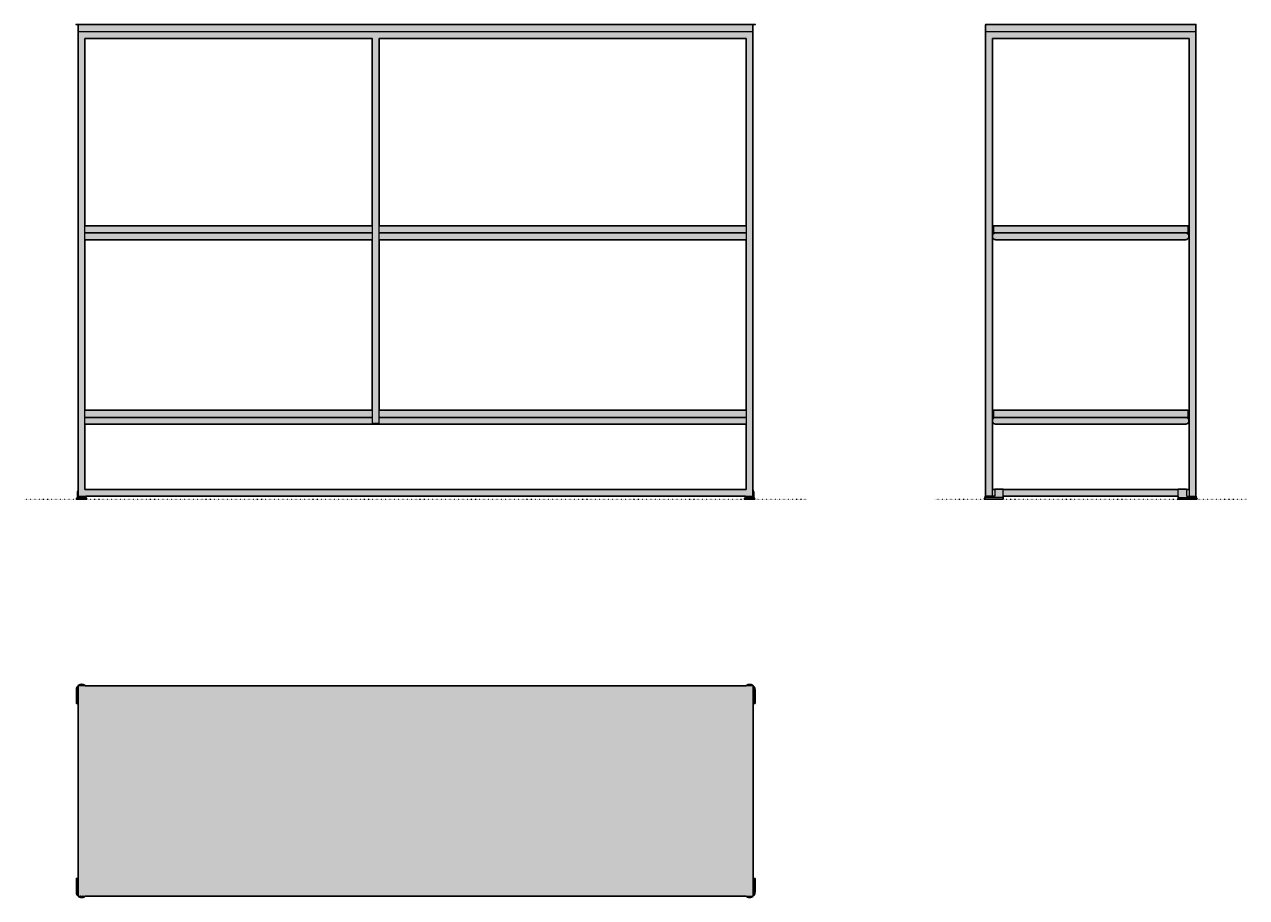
# Model space of a CAD drawing. Header units: millimetres. Extents: x 0 to 2174, y -709 to 844.
import ezdxf

# ---------------------------------------------------------------- set-up
doc = ezdxf.new("R2010")
doc.units = ezdxf.units.MM
doc.linetypes.add('Dots', pattern=[1, 0, -1])
doc.layers.add('Blocks', color=7, linetype='Continuous')
doc.layers.add('Blocks$Fill', color=7, linetype='Continuous', true_color=0xffffff)
for name, color, linetype, lineweight, true_color in [('Blocks$Inner', 7, 'Continuous', 25, 0x007f00), ('Blocks$Outline', 7, 'Continuous', 35, 0xff3f3f), ('Groud', 7, 'Dots', 25, 0x243775)]:
    doc.layers.add(name, color=color, linetype=linetype, lineweight=lineweight, true_color=true_color)

# ---------------------------------------------------------------- blocks, each defined once
blk = doc.blocks.new('Planner MC500 Side')
at = {"layer": 'Blocks$Fill'}
h = blk.add_hatch(color=256, dxfattribs=at)
h.paths.add_polyline_path([(463.2, 831), (463.2, 831), (463.3, 831), (463.3, 831), (463.3, 831), (463.3, 831), (463.4, 831), (463.4, 831), (463.4, 831), (463.4, 831), (463.4, 831), (463.5, 831), (463.5, 831), (463.5, 831.1), (463.5, 831.1), (463.6, 831.1), (463.6, 831.1), (463.6, 831.1), (463.6, 831.1), (463.6, 831.1), (463.7, 831.1), (463.7, 831.1), (463.7, 831.2), (463.7, 831.2), (463.8, 831.2), (463.8, 831.2), (463.8, 831.2), (463.8, 831.2), (463.8, 831.2), (463.8, 831.3), (463.9, 831.3), (463.9, 831.3), (463.9, 831.3), (463.9, 831.3), (463.9, 831.3), (464, 831.4), (464, 831.4), (464, 831.4), (464, 831.4), (464, 831.4), (464, 831.5), (464, 831.5), (464, 831.5), (464.1, 831.5), (464.1, 831.6), (464.1, 831.6), (464.1, 831.6), (464.1, 831.6), (464.1, 831.6), (464.1, 831.7), (464.1, 831.7), (464.1, 831.7), (464.1, 831.7), (464.1, 831.8), (464.2, 831.8), (464.2, 831.8), (464.2, 831.8), (464.2, 831.8), (464.2, 831.9), (464.2, 831.9), (464.2, 831.9), (464.2, 831.9), (464.2, 832), (464.2, 832), (464.2, 832), (464.2, 843), (464.2, 843), (464.2, 843), (464.2, 843.1), (464.2, 843.1), (464.2, 843.1), (464.2, 843.1), (464.2, 843.2), (464.2, 843.2), (464.2, 843.2), (464.2, 843.2), (464.1, 843.3), (464.1, 843.3), (464.1, 843.3), (464.1, 843.3), (464.1, 843.3), (464.1, 843.4), (464.1, 843.4), (464.1, 843.4), (464.1, 843.4), (464.1, 843.5), (464.1, 843.5), (464, 843.5), (464, 843.5), (464, 843.5), (464, 843.6), (464, 843.6), (464, 843.6), (464, 843.6), (463.9, 843.7), (463.9, 843.7), (463.9, 843.7), (463.9, 843.7), (463.9, 843.7), (463.8, 843.7), (463.8, 843.8), (463.8, 843.8), (463.8, 843.8), (463.8, 843.8), (463.7, 843.8), (463.7, 843.8), (463.7, 843.9), (463.7, 843.9), (463.7, 843.9), (463.6, 843.9), (463.6, 843.9), (463.6, 843.9), (463.6, 843.9), (463.5, 843.9), (463.5, 843.9), (463.5, 843.9), (463.5, 844), (463.5, 844), (463.4, 844), (463.4, 844), (463.4, 844), (463.4, 844), (463.3, 844), (463.3, 844), (463.3, 844), (463.3, 844), (463.2, 844), (463.2, 844), (463.2, 844), (463.2, 844), (91.2, 844), (91.2, 844), (91.1, 844), (91.1, 844), (91.1, 844), (91.1, 844), (91, 844), (91, 844), (91, 844), (91, 844), (90.9, 844), (90.9, 844), (90.9, 844), (90.9, 844), (90.9, 843.9), (90.8, 843.9), (90.8, 843.9), (90.8, 843.9), (90.8, 843.9), (90.7, 843.9), (90.7, 843.9), (90.7, 843.9), (90.7, 843.9), (90.7, 843.9), (90.6, 843.8), (90.6, 843.8), (90.6, 843.8), (90.6, 843.8), (90.5, 843.8), (90.5, 843.8), (90.5, 843.7), (90.5, 843.7), (90.5, 843.7), (90.5, 843.7), (90.4, 843.7), (90.4, 843.7), (90.4, 843.6), (90.4, 843.6), (90.4, 843.6), (90.4, 843.6), (90.3, 843.5), (90.3, 843.5), (90.3, 843.5), (90.3, 843.5), (90.3, 843.5), (90.3, 843.4), (90.3, 843.4), (90.3, 843.4), (90.2, 843.4), (90.2, 843.3), (90.2, 843.3), (90.2, 843.3), (90.2, 843.3), (90.2, 843.3), (90.2, 843.2), (90.2, 843.2), (90.2, 843.2), (90.2, 843.2), (90.2, 843.1), (90.2, 843.1), (90.2, 843.1), (90.2, 843.1), (90.2, 843), (90.2, 843), (90.2, 843), (90.2, 832), (90.2, 832), (90.2, 832), (90.2, 831.9), (90.2, 831.9), (90.2, 831.9), (90.2, 831.9), (90.2, 831.8), (90.2, 831.8), (90.2, 831.8), (90.2, 831.8), (90.2, 831.8), (90.2, 831.7), (90.2, 831.7), (90.2, 831.7), (90.2, 831.7), (90.2, 831.6), (90.3, 831.6), (90.3, 831.6), (90.3, 831.6), (90.3, 831.6), (90.3, 831.5), (90.3, 831.5), (90.3, 831.5), (90.3, 831.5), (90.3, 831.4), (90.4, 831.4), (90.4, 831.4), (90.4, 831.4), (90.4, 831.4), (90.4, 831.3), (90.4, 831.3), (90.5, 831.3), (90.5, 831.3), (90.5, 831.3), (90.5, 831.3), (90.5, 831.2), (90.5, 831.2), (90.6, 831.2), (90.6, 831.2), (90.6, 831.2), (90.6, 831.2), (90.6, 831.2), (90.7, 831.1), (90.7, 831.1), (90.7, 831.1), (90.7, 831.1), (90.8, 831.1), (90.8, 831.1), (90.8, 831.1), (90.8, 831.1), (90.8, 831.1), (90.9, 831), (90.9, 831), (90.9, 831), (90.9, 831), (91, 831), (91, 831), (91, 831), (91, 831), (91, 831), (91.1, 831), (91.1, 831), (91.1, 831), (91.1, 831), (90.2, 831), (90.2, 5), (89.6, 5), (89.6, 3), (87.6, 0), (121.6, 0), (121.6, 5), (432.8, 5), (432.8, 0), (466.7, 0), (464.7, 3), (464.7, 5), (464.2, 5), (464.2, 831)], flags=0)
h.paths.add_polyline_path([(447.8, 17), (447.8, 17.5), (432.8, 17.5), (432.8, 17), (121.6, 17), (121.6, 17.5), (106.6, 17.5), (106.6, 17), (102.2, 17), (102.2, 819), (452.2, 819), (452.2, 17)], flags=0)
for points in [[(449.2, 473.2), (449.2, 473.2), (449.2, 473.2), (449.2, 473.2), (449.3, 473.2), (449.3, 473.2), (449.3, 473.2), (449.3, 473.2), (449.4, 473.2), (449.4, 473.2), (449.4, 473.2), (449.4, 473.2), (449.5, 473.2), (449.5, 473.2), (449.5, 473.3), (449.5, 473.3), (449.5, 473.3), (449.6, 473.3), (449.6, 473.3), (449.6, 473.3), (449.6, 473.3), (449.7, 473.3), (449.7, 473.3), (449.7, 473.3), (449.7, 473.4), (449.7, 473.4), (449.8, 473.4), (449.8, 473.4), (449.8, 473.4), (449.8, 473.4), (449.8, 473.5), (449.9, 473.5), (449.9, 473.5), (449.9, 473.5), (449.9, 473.5), (449.9, 473.5), (450, 473.6), (450, 473.6), (450, 473.6), (450, 473.6), (450, 473.7), (450, 473.7), (450, 473.7), (450.1, 473.7), (450.1, 473.7), (450.1, 473.8), (450.1, 473.8), (450.1, 473.8), (450.1, 473.8), (450.1, 473.9), (450.1, 473.9), (450.1, 473.9), (450.1, 473.9), (450.1, 473.9), (450.2, 474), (450.2, 474), (450.2, 474), (450.2, 474), (450.2, 474.1), (450.2, 474.1), (450.2, 474.1), (450.2, 474.1), (450.2, 474.2), (450.2, 474.2), (450.2, 474.2), (450.2, 485), (450.2, 485), (450.2, 485), (450.2, 485.1), (450.2, 485.1), (450.2, 485.1), (450.2, 485.1), (450.2, 485.2), (450.2, 485.2), (450.2, 485.2), (450.2, 485.2), (450.1, 485.3), (450.1, 485.3), (450.1, 485.3), (450.1, 485.3), (450.1, 485.3), (450.1, 485.4), (450.1, 485.4), (450.1, 485.4), (450.1, 485.4), (450.1, 485.5), (450.1, 485.5), (450, 485.5), (450, 485.5), (450, 485.5), (450, 485.6), (450, 485.6), (450, 485.6), (450, 485.6), (449.9, 485.6), (449.9, 485.7), (449.9, 485.7), (449.9, 485.7), (449.9, 485.7), (449.8, 485.7), (449.8, 485.8), (449.8, 485.8), (449.8, 485.8), (449.8, 485.8), (449.7, 485.8), (449.7, 485.8), (449.7, 485.9), (449.7, 485.9), (449.7, 485.9), (449.6, 485.9), (449.6, 485.9), (449.6, 485.9), (449.6, 485.9), (449.5, 485.9), (449.5, 485.9), (449.5, 485.9), (449.5, 486), (449.5, 486), (449.4, 486), (449.4, 486), (449.4, 486), (449.4, 486), (449.3, 486), (449.3, 486), (449.3, 486), (449.3, 486), (449.2, 486), (449.2, 486), (449.2, 486), (449.2, 486), (105.2, 486), (105.2, 486), (105.1, 486), (105.1, 486), (105.1, 486), (105.1, 486), (105, 486), (105, 486), (105, 486), (105, 486), (104.9, 486), (104.9, 486), (104.9, 486), (104.9, 486), (104.9, 485.9), (104.8, 485.9), (104.8, 485.9), (104.8, 485.9), (104.8, 485.9), (104.7, 485.9), (104.7, 485.9), (104.7, 485.9), (104.7, 485.9), (104.7, 485.9), (104.6, 485.8), (104.6, 485.8), (104.6, 485.8), (104.6, 485.8), (104.5, 485.8), (104.5, 485.8), (104.5, 485.7), (104.5, 485.7), (104.5, 485.7), (104.5, 485.7), (104.4, 485.7), (104.4, 485.6), (104.4, 485.6), (104.4, 485.6), (104.4, 485.6), (104.4, 485.6), (104.3, 485.5), (104.3, 485.5), (104.3, 485.5), (104.3, 485.5), (104.3, 485.5), (104.3, 485.4), (104.3, 485.4), (104.3, 485.4), (104.2, 485.4), (104.2, 485.3), (104.2, 485.3), (104.2, 485.3), (104.2, 485.3), (104.2, 485.3), (104.2, 485.2), (104.2, 485.2), (104.2, 485.2), (104.2, 485.2), (104.2, 485.1), (104.2, 485.1), (104.2, 485.1), (104.2, 485.1), (104.2, 485), (104.2, 485), (104.2, 485), (104.2, 474.2), (104.2, 474.2), (104.2, 474.2), (104.2, 474.1), (104.2, 474.1), (104.2, 474.1), (104.2, 474.1), (104.2, 474), (104.2, 474), (104.2, 474), (104.2, 474), (104.2, 473.9), (104.2, 473.9), (104.2, 473.9), (104.2, 473.9), (104.2, 473.9), (104.2, 473.8), (104.3, 473.8), (104.3, 473.8), (104.3, 473.8), (104.3, 473.7), (104.3, 473.7), (104.3, 473.7), (104.3, 473.7), (104.3, 473.7), (104.4, 473.6), (104.4, 473.6), (104.4, 473.6), (104.4, 473.6), (104.4, 473.5), (104.4, 473.5), (104.5, 473.5), (104.5, 473.5), (104.5, 473.5), (104.5, 473.5), (104.5, 473.4), (104.5, 473.4), (104.6, 473.4), (104.6, 473.4), (104.6, 473.4), (104.6, 473.4), (104.7, 473.3), (104.7, 473.3), (104.7, 473.3), (104.7, 473.3), (104.7, 473.3), (104.8, 473.3), (104.8, 473.3), (104.8, 473.3), (104.8, 473.3), (104.9, 473.3), (104.9, 473.2), (104.9, 473.2), (104.9, 473.2), (104.9, 473.2), (105, 473.2), (105, 473.2), (105, 473.2), (105, 473.2), (105.1, 473.2), (105.1, 473.2), (105.1, 473.2), (105.1, 473.2), (105.2, 473.2), (105.2, 473.2), (108.1, 473.2), (108, 473.2), (107.8, 473.2), (107.7, 473.2), (107.6, 473.2), (107.5, 473.2), (107.4, 473.2), (107.3, 473.1), (107.2, 473.1), (107.1, 473.1), (107, 473.1), (106.9, 473.1), (106.8, 473), (106.7, 473), (106.6, 473), (106.5, 473), (106.4, 472.9), (106.3, 472.9), (106.2, 472.9), (106, 472.8), (105.8, 472.7), (105.7, 472.7), (105.6, 472.6), (105.5, 472.6), (105.4, 472.5), (105.3, 472.5), (105.2, 472.4), (105.1, 472.4), (105, 472.3), (104.9, 472.2), (104.8, 472.2), (104.7, 472.1), (104.6, 472), (104.5, 471.9), (104.3, 471.8), (104.2, 471.7), (104.1, 471.6), (104, 471.5), (103.9, 471.4), (103.8, 471.3), (103.7, 471.2), (103.6, 471.1), (103.6, 471), (103.5, 470.9), (103.4, 470.8), (103.3, 470.7), (103.2, 470.6), (103.2, 470.5), (103.1, 470.4), (103, 470.3), (102.9, 470.1), (102.9, 470), (102.8, 469.9), (102.7, 469.7), (102.7, 469.6), (102.6, 469.5), (102.6, 469.3), (102.5, 469.2), (102.5, 469), (102.4, 468.9), (102.4, 468.7), (102.3, 468.6), (102.3, 468.5), (102.3, 468.3), (102.3, 468.2), (102.2, 468), (102.2, 467.8), (102.2, 467.7), (102.2, 467.5), (102.2, 467.4), (102.2, 467.2), (102.2, 467), (102.2, 466.9), (102.2, 466.7), (102.2, 466.6), (102.2, 466.4), (102.3, 466.2), (102.3, 466.1), (102.3, 465.9), (102.3, 465.8), (102.4, 465.6), (102.4, 465.5), (102.5, 465.4), (102.5, 465.2), (102.6, 465.1), (102.6, 464.9), (102.7, 464.8), (102.7, 464.7), (102.8, 464.5), (102.9, 464.4), (102.9, 464.3), (103, 464.1), (103.1, 464), (103.2, 463.9), (103.2, 463.8), (103.3, 463.7), (103.4, 463.6), (103.5, 463.5), (103.6, 463.4), (103.6, 463.3), (103.7, 463.2), (103.8, 463.1), (103.9, 463), (104, 462.9), (104.1, 462.8), (104.2, 462.7), (104.3, 462.6), (104.5, 462.5), (104.6, 462.4), (104.7, 462.3), (104.8, 462.2), (104.9, 462.2), (105, 462.1), (105.1, 462), (105.2, 462), (105.3, 461.9), (105.4, 461.9), (105.5, 461.8), (105.6, 461.8), (105.7, 461.7), (105.8, 461.7), (106, 461.6), (106.1, 461.6), (106.2, 461.5), (106.3, 461.5), (106.4, 461.5), (106.5, 461.4), (106.6, 461.4), (106.7, 461.4), (106.8, 461.4), (106.9, 461.3), (107.1, 461.3), (107.2, 461.3), (107.3, 461.3), (107.4, 461.2), (107.5, 461.2), (107.6, 461.2), (107.7, 461.2), (107.8, 461.2), (107.9, 461.2), (108.1, 461.2), (108.2, 461.2), (445.9, 461.2), (446, 461.2), (446.1, 461.2), (446.2, 461.2), (446.3, 461.2), (446.4, 461.2), (446.6, 461.2), (446.7, 461.2), (446.8, 461.3), (446.9, 461.3), (447, 461.3), (447.1, 461.3), (447.2, 461.4), (447.3, 461.4), (447.4, 461.4), (447.6, 461.4), (447.7, 461.5), (447.8, 461.5), (447.9, 461.5), (448.1, 461.6), (448.2, 461.7), (448.3, 461.7), (448.4, 461.8), (448.5, 461.8), (448.6, 461.9), (448.7, 461.9), (448.8, 462), (449, 462), (449.1, 462.1), (449.2, 462.2), (449.3, 462.2), (449.4, 462.3), (449.5, 462.4), (449.6, 462.5), (449.8, 462.6), (449.8, 462.7), (449.9, 462.8), (450, 462.9), (450.1, 463), (450.2, 463.1), (450.3, 463.2), (450.4, 463.3), (450.5, 463.4), (450.6, 463.5), (450.7, 463.6), (450.7, 463.7), (450.8, 463.8), (450.9, 463.9), (451, 464), (451, 464.1), (451.1, 464.3), (451.2, 464.4), (451.2, 464.5), (451.3, 464.7), (451.4, 464.8), (451.4, 464.9), (451.5, 465.1), (451.5, 465.2), (451.6, 465.4), (451.6, 465.5), (451.7, 465.6), (451.7, 465.8), (451.7, 465.9), (451.8, 466.1), (451.8, 466.2), (451.8, 466.4), (451.8, 466.6), (451.8, 466.7), (451.9, 466.9), (451.9, 467), (451.9, 467.2), (451.9, 467.4), (451.9, 467.5), (451.8, 467.7), (451.8, 467.8), (451.8, 468), (451.8, 468.2), (451.8, 468.3), (451.7, 468.5), (451.7, 468.6), (451.7, 468.7), (451.6, 468.9), (451.6, 469), (451.5, 469.2), (451.5, 469.3), (451.4, 469.5), (451.4, 469.6), (451.3, 469.7), (451.2, 469.9), (451.2, 470), (451.1, 470.1), (451, 470.3), (451, 470.4), (450.9, 470.5), (450.8, 470.6), (450.7, 470.7), (450.7, 470.8), (450.6, 470.9), (450.5, 471), (450.4, 471.1), (450.3, 471.2), (450.2, 471.3), (450.1, 471.4), (450, 471.5), (449.9, 471.6), (449.8, 471.7), (449.8, 471.8), (449.6, 471.9), (449.5, 472), (449.4, 472.1), (449.3, 472.2), (449.2, 472.2), (449.1, 472.3), (449, 472.4), (448.8, 472.4), (448.7, 472.5), (448.6, 472.5), (448.5, 472.6), (448.4, 472.6), (448.3, 472.7), (448.2, 472.7), (448.1, 472.8), (448, 472.8), (447.9, 472.9), (447.8, 472.9), (447.7, 472.9), (447.5, 473), (447.4, 473), (447.3, 473), (447.1, 473.1), (447, 473.1), (446.9, 473.1), (446.8, 473.1), (446.7, 473.1), (446.6, 473.2), (446.5, 473.2), (446.4, 473.2), (446.3, 473.2), (446.2, 473.2), (446.1, 473.2), (446, 473.2)], [(449.2, 145.2), (449.2, 145.2), (449.2, 145.2), (449.2, 145.2), (449.3, 145.2), (449.3, 145.2), (449.3, 145.2), (449.3, 145.2), (449.4, 145.2), (449.4, 145.2), (449.4, 145.2), (449.4, 145.2), (449.5, 145.2), (449.5, 145.2), (449.5, 145.3), (449.5, 145.3), (449.5, 145.3), (449.6, 145.3), (449.6, 145.3), (449.6, 145.3), (449.6, 145.3), (449.7, 145.3), (449.7, 145.3), (449.7, 145.3), (449.7, 145.4), (449.7, 145.4), (449.8, 145.4), (449.8, 145.4), (449.8, 145.4), (449.8, 145.4), (449.8, 145.5), (449.9, 145.5), (449.9, 145.5), (449.9, 145.5), (449.9, 145.5), (449.9, 145.5), (450, 145.6), (450, 145.6), (450, 145.6), (450, 145.6), (450, 145.7), (450, 145.7), (450, 145.7), (450.1, 145.7), (450.1, 145.7), (450.1, 145.8), (450.1, 145.8), (450.1, 145.8), (450.1, 145.8), (450.1, 145.9), (450.1, 145.9), (450.1, 145.9), (450.1, 145.9), (450.1, 145.9), (450.2, 146), (450.2, 146), (450.2, 146), (450.2, 146), (450.2, 146.1), (450.2, 146.1), (450.2, 146.1), (450.2, 146.1), (450.2, 146.2), (450.2, 146.2), (450.2, 146.2), (450.2, 157), (450.2, 157), (450.2, 157), (450.2, 157.1), (450.2, 157.1), (450.2, 157.1), (450.2, 157.1), (450.2, 157.2), (450.2, 157.2), (450.2, 157.2), (450.2, 157.2), (450.1, 157.3), (450.1, 157.3), (450.1, 157.3), (450.1, 157.3), (450.1, 157.3), (450.1, 157.4), (450.1, 157.4), (450.1, 157.4), (450.1, 157.4), (450.1, 157.5), (450.1, 157.5), (450, 157.5), (450, 157.5), (450, 157.5), (450, 157.6), (450, 157.6), (450, 157.6), (450, 157.6), (449.9, 157.6), (449.9, 157.7), (449.9, 157.7), (449.9, 157.7), (449.9, 157.7), (449.8, 157.7), (449.8, 157.8), (449.8, 157.8), (449.8, 157.8), (449.8, 157.8), (449.7, 157.8), (449.7, 157.8), (449.7, 157.8), (449.7, 157.9), (449.7, 157.9), (449.6, 157.9), (449.6, 157.9), (449.6, 157.9), (449.6, 157.9), (449.5, 157.9), (449.5, 157.9), (449.5, 157.9), (449.5, 158), (449.5, 158), (449.4, 158), (449.4, 158), (449.4, 158), (449.4, 158), (449.3, 158), (449.3, 158), (449.3, 158), (449.3, 158), (449.2, 158), (449.2, 158), (449.2, 158), (449.2, 158), (105.2, 158), (105.2, 158), (105.1, 158), (105.1, 158), (105.1, 158), (105.1, 158), (105, 158), (105, 158), (105, 158), (105, 158), (104.9, 158), (104.9, 158), (104.9, 158), (104.9, 158), (104.9, 157.9), (104.8, 157.9), (104.8, 157.9), (104.8, 157.9), (104.8, 157.9), (104.7, 157.9), (104.7, 157.9), (104.7, 157.9), (104.7, 157.9), (104.7, 157.8), (104.6, 157.8), (104.6, 157.8), (104.6, 157.8), (104.6, 157.8), (104.5, 157.8), (104.5, 157.8), (104.5, 157.7), (104.5, 157.7), (104.5, 157.7), (104.5, 157.7), (104.4, 157.7), (104.4, 157.6), (104.4, 157.6), (104.4, 157.6), (104.4, 157.6), (104.4, 157.6), (104.3, 157.5), (104.3, 157.5), (104.3, 157.5), (104.3, 157.5), (104.3, 157.5), (104.3, 157.4), (104.3, 157.4), (104.3, 157.4), (104.2, 157.4), (104.2, 157.3), (104.2, 157.3), (104.2, 157.3), (104.2, 157.3), (104.2, 157.3), (104.2, 157.2), (104.2, 157.2), (104.2, 157.2), (104.2, 157.2), (104.2, 157.1), (104.2, 157.1), (104.2, 157.1), (104.2, 157.1), (104.2, 157), (104.2, 157), (104.2, 157), (104.2, 146.2), (104.2, 146.2), (104.2, 146.2), (104.2, 146.1), (104.2, 146.1), (104.2, 146.1), (104.2, 146.1), (104.2, 146), (104.2, 146), (104.2, 146), (104.2, 146), (104.2, 145.9), (104.2, 145.9), (104.2, 145.9), (104.2, 145.9), (104.2, 145.9), (104.2, 145.8), (104.3, 145.8), (104.3, 145.8), (104.3, 145.8), (104.3, 145.7), (104.3, 145.7), (104.3, 145.7), (104.3, 145.7), (104.3, 145.7), (104.4, 145.6), (104.4, 145.6), (104.4, 145.6), (104.4, 145.6), (104.4, 145.5), (104.4, 145.5), (104.5, 145.5), (104.5, 145.5), (104.5, 145.5), (104.5, 145.5), (104.5, 145.4), (104.5, 145.4), (104.6, 145.4), (104.6, 145.4), (104.6, 145.4), (104.6, 145.4), (104.7, 145.3), (104.7, 145.3), (104.7, 145.3), (104.7, 145.3), (104.7, 145.3), (104.8, 145.3), (104.8, 145.3), (104.8, 145.3), (104.8, 145.3), (104.9, 145.3), (104.9, 145.2), (104.9, 145.2), (104.9, 145.2), (104.9, 145.2), (105, 145.2), (105, 145.2), (105, 145.2), (105, 145.2), (105.1, 145.2), (105.1, 145.2), (105.1, 145.2), (105.1, 145.2), (105.2, 145.2), (105.2, 145.2), (108.1, 145.2), (108, 145.2), (107.8, 145.2), (107.7, 145.2), (107.6, 145.2), (107.5, 145.2), (107.4, 145.2), (107.3, 145.1), (107.2, 145.1), (107.1, 145.1), (107, 145.1), (106.9, 145.1), (106.8, 145), (106.7, 145), (106.6, 145), (106.5, 145), (106.4, 144.9), (106.3, 144.9), (106.2, 144.9), (106, 144.8), (105.8, 144.7), (105.7, 144.7), (105.6, 144.6), (105.5, 144.6), (105.4, 144.5), (105.3, 144.5), (105.2, 144.4), (105.1, 144.4), (105, 144.3), (104.9, 144.2), (104.8, 144.2), (104.7, 144.1), (104.6, 144), (104.5, 143.9), (104.3, 143.8), (104.2, 143.7), (104.1, 143.6), (104, 143.5), (103.9, 143.4), (103.8, 143.3), (103.7, 143.2), (103.6, 143.1), (103.6, 143), (103.5, 142.9), (103.4, 142.8), (103.3, 142.7), (103.2, 142.6), (103.2, 142.5), (103.1, 142.4), (103, 142.3), (102.9, 142.1), (102.9, 142), (102.8, 141.9), (102.7, 141.7), (102.7, 141.6), (102.6, 141.5), (102.6, 141.3), (102.5, 141.2), (102.5, 141), (102.4, 140.9), (102.4, 140.7), (102.3, 140.6), (102.3, 140.5), (102.3, 140.3), (102.3, 140.2), (102.2, 140), (102.2, 139.8), (102.2, 139.7), (102.2, 139.5), (102.2, 139.4), (102.2, 139.2), (102.2, 139), (102.2, 138.9), (102.2, 138.7), (102.2, 138.6), (102.2, 138.4), (102.3, 138.2), (102.3, 138.1), (102.3, 137.9), (102.3, 137.8), (102.4, 137.6), (102.4, 137.5), (102.5, 137.4), (102.5, 137.2), (102.6, 137.1), (102.6, 136.9), (102.7, 136.8), (102.7, 136.7), (102.8, 136.5), (102.9, 136.4), (102.9, 136.3), (103, 136.1), (103.1, 136), (103.2, 135.9), (103.2, 135.8), (103.3, 135.7), (103.4, 135.6), (103.5, 135.5), (103.6, 135.4), (103.6, 135.3), (103.7, 135.2), (103.8, 135.1), (103.9, 135), (104, 134.9), (104.1, 134.8), (104.2, 134.7), (104.3, 134.6), (104.5, 134.5), (104.6, 134.4), (104.7, 134.3), (104.8, 134.2), (104.9, 134.2), (105, 134.1), (105.1, 134), (105.2, 134), (105.3, 133.9), (105.4, 133.9), (105.5, 133.8), (105.6, 133.8), (105.7, 133.7), (105.8, 133.7), (106, 133.6), (106.1, 133.6), (106.2, 133.5), (106.3, 133.5), (106.4, 133.5), (106.5, 133.4), (106.6, 133.4), (106.7, 133.4), (106.8, 133.4), (106.9, 133.3), (107.1, 133.3), (107.2, 133.3), (107.3, 133.3), (107.4, 133.2), (107.5, 133.2), (107.6, 133.2), (107.7, 133.2), (107.8, 133.2), (107.9, 133.2), (108.1, 133.2), (108.2, 133.2), (445.9, 133.2), (446, 133.2), (446.1, 133.2), (446.2, 133.2), (446.3, 133.2), (446.4, 133.2), (446.6, 133.2), (446.7, 133.2), (446.8, 133.3), (446.9, 133.3), (447, 133.3), (447.1, 133.3), (447.2, 133.4), (447.3, 133.4), (447.4, 133.4), (447.6, 133.4), (447.7, 133.5), (447.8, 133.5), (447.9, 133.5), (448.1, 133.6), (448.2, 133.7), (448.3, 133.7), (448.4, 133.8), (448.5, 133.8), (448.6, 133.9), (448.7, 133.9), (448.8, 134), (449, 134), (449.1, 134.1), (449.2, 134.2), (449.3, 134.2), (449.4, 134.3), (449.5, 134.4), (449.6, 134.5), (449.8, 134.6), (449.8, 134.7), (449.9, 134.8), (450, 134.9), (450.1, 135), (450.2, 135.1), (450.3, 135.2), (450.4, 135.3), (450.5, 135.4), (450.6, 135.5), (450.7, 135.6), (450.7, 135.7), (450.8, 135.8), (450.9, 135.9), (451, 136), (451, 136.1), (451.1, 136.3), (451.2, 136.4), (451.2, 136.5), (451.3, 136.7), (451.4, 136.8), (451.4, 136.9), (451.5, 137.1), (451.5, 137.2), (451.6, 137.4), (451.6, 137.5), (451.7, 137.6), (451.7, 137.8), (451.7, 137.9), (451.8, 138.1), (451.8, 138.2), (451.8, 138.4), (451.8, 138.6), (451.8, 138.7), (451.9, 138.9), (451.9, 139), (451.9, 139.2), (451.9, 139.4), (451.9, 139.5), (451.8, 139.7), (451.8, 139.8), (451.8, 140), (451.8, 140.2), (451.8, 140.3), (451.7, 140.5), (451.7, 140.6), (451.7, 140.7), (451.6, 140.9), (451.6, 141), (451.5, 141.2), (451.5, 141.3), (451.4, 141.5), (451.4, 141.6), (451.3, 141.7), (451.2, 141.9), (451.2, 142), (451.1, 142.1), (451, 142.3), (451, 142.4), (450.9, 142.5), (450.8, 142.6), (450.7, 142.7), (450.7, 142.8), (450.6, 142.9), (450.5, 143), (450.4, 143.1), (450.3, 143.2), (450.2, 143.3), (450.1, 143.4), (450, 143.5), (449.9, 143.6), (449.8, 143.7), (449.8, 143.8), (449.6, 143.9), (449.5, 144), (449.4, 144.1), (449.3, 144.2), (449.2, 144.2), (449.1, 144.3), (449, 144.4), (448.8, 144.4), (448.7, 144.5), (448.6, 144.5), (448.5, 144.6), (448.4, 144.6), (448.3, 144.7), (448.2, 144.7), (448.1, 144.8), (448, 144.8), (447.9, 144.9), (447.8, 144.9), (447.7, 144.9), (447.5, 145), (447.4, 145), (447.3, 145), (447.1, 145.1), (447, 145.1), (446.9, 145.1), (446.8, 145.1), (446.7, 145.1), (446.6, 145.2), (446.5, 145.2), (446.4, 145.2), (446.3, 145.2), (446.2, 145.2), (446.1, 145.2), (446, 145.2)]]:
    blk.add_hatch(color=256, dxfattribs=at).paths.add_polyline_path(points, flags=0)
at = {"layer": 'Blocks$Inner'}
for p, q in [((90.2, 843), (90.2, 832)), ((463.2, 844), (91.2, 844)), ((464.2, 832), (464.2, 843)), ((102.2, 5), (102.2, 819)), ((102.2, 819), (452.2, 819)), ((452.2, 819), (452.2, 5)), ((104.2, 485), (104.2, 474.2)), ((449.2, 486), (105.2, 486)), ((450.2, 474.2), (450.2, 485)), ((105.2, 473.2), (449.2, 473.2)), ((445.9, 473.2), (108.2, 473.2)), ((108.2, 461.2), (445.9, 461.2)), ((104.2, 157), (104.2, 146.2)), ((449.2, 158), (105.2, 158)), ((450.2, 146.2), (450.2, 157)), ((105.2, 145.2), (449.2, 145.2)), ((445.9, 145.2), (108.2, 145.2)), ((108.2, 133.2), (445.9, 133.2)), ((121.6, 3), (89.6, 3)), ((106.6, 17), (102.2, 17)), ((432.8, 17), (121.6, 17)), ((121.6, 5), (432.8, 5)), ((432.8, 3), (464.7, 3)), ((452.2, 17), (447.8, 17))]:
    blk.add_line(p, q, dxfattribs=at)
blk.add_lwpolyline([(464.2, 5), (464.2, 831), (90.2, 831), (90.2, 5)], dxfattribs=at)
for points in [[(87.6, 0), (121.6, 0), (121.6, 17.5), (106.6, 17.5), (106.6, 5), (89.6, 5), (89.6, 3)], [(466.7, 0), (432.8, 0), (432.8, 17.5), (447.8, 17.5), (447.8, 5), (464.7, 5), (464.7, 3)]]:
    blk.add_lwpolyline(points, close=True, dxfattribs=at)
for centre, start, end in [((91.2, 843), 90, 180), ((91.2, 832), 180, 270), ((463.2, 843), 0, 90), ((463.2, 832), 270, 360), ((105.2, 485), 90, 180), ((449.2, 485), 0, 90), ((105.2, 474.2), 180, 270), ((449.2, 474.2), 270, 360), ((105.2, 157), 90, 180), ((449.2, 157), 0, 90), ((105.2, 146.2), 180, 270), ((449.2, 146.2), 270, 360)]:
    blk.add_arc(centre, 1, start, end, dxfattribs=at)
for points, knots in [([(108.2, 473.2), (107.6, 473.2), (106.8, 473.1), (106, 472.8), (105.5, 472.6), (105.1, 472.4), (104.8, 472.1), (104.5, 471.9), (104.2, 471.7), (103.9, 471.4), (103.6, 471.1), (103.4, 470.8), (103.2, 470.6), (103.1, 470.4), (102.9, 470), (102.6, 469.4), (102.4, 468.8), (102.3, 468.2), (102.2, 467.7), (102.2, 467.2), (102.2, 466.7), (102.3, 466.2), (102.3, 465.8), (102.5, 465.4), (102.7, 464.8), (102.9, 464.3), (103.1, 464), (103.2, 463.8), (103.4, 463.6), (103.6, 463.3), (103.9, 463), (104.2, 462.7), (104.5, 462.5), (104.8, 462.3), (105.1, 462), (105.7, 461.7), (106.7, 461.3), (107.6, 461.2), (108.2, 461.2)], [676.403021, 676.403021, 676.403021, 676.403021, 676.514132, 676.54191, 676.569688, 676.597466, 676.625243, 676.639132, 676.653021, 676.680799, 676.708577, 676.722466, 676.736354, 676.750243, 676.764132, 676.79191, 676.847466, 676.861354, 676.875243, 676.903021, 676.930799, 676.944688, 676.958577, 676.986354, 677.014132, 677.04191, 677.055799, 677.069688, 677.083577, 677.097466, 677.125243, 677.153021, 677.16691, 677.180799, 677.208577, 677.236354, 677.29191, 677.403021, 677.403021, 677.403021, 677.403021]), ([(445.9, 461.2), (446.5, 461.2), (447.2, 461.3), (448.1, 461.6), (448.5, 461.8), (449, 462), (449.3, 462.3), (449.6, 462.5), (449.8, 462.7), (450.1, 463), (450.4, 463.3), (450.7, 463.6), (450.8, 463.8), (451, 464), (451.2, 464.4), (451.5, 465), (451.7, 465.6), (451.8, 466.2), (451.8, 466.7), (451.9, 467.2), (451.8, 467.7), (451.8, 468.2), (451.7, 468.6), (451.6, 469), (451.4, 469.6), (451.2, 470.1), (451, 470.4), (450.8, 470.6), (450.7, 470.8), (450.4, 471.1), (450.1, 471.4), (449.8, 471.7), (449.6, 471.9), (449.3, 472.1), (449, 472.4), (448.4, 472.7), (447.4, 473.1), (446.5, 473.2), (445.9, 473.2)], [337.701511, 337.701511, 337.701511, 337.701511, 337.812622, 337.840399, 337.868177, 337.895955, 337.923733, 337.937622, 337.951511, 337.979288, 338.007066, 338.020955, 338.034844, 338.048733, 338.062622, 338.090399, 338.145955, 338.159844, 338.173733, 338.201511, 338.229288, 338.243177, 338.257066, 338.284844, 338.312622, 338.340399, 338.354288, 338.368177, 338.382066, 338.395955, 338.423733, 338.451511, 338.465399, 338.479288, 338.507066, 338.534844, 338.590399, 338.701511, 338.701511, 338.701511, 338.701511]), ([(108.2, 145.2), (107.6, 145.2), (106.8, 145.1), (106, 144.8), (105.5, 144.6), (105.1, 144.4), (104.8, 144.1), (104.5, 143.9), (104.2, 143.7), (103.9, 143.4), (103.6, 143.1), (103.4, 142.8), (103.2, 142.6), (103.1, 142.4), (102.9, 142), (102.6, 141.4), (102.4, 140.8), (102.3, 140.2), (102.2, 139.7), (102.2, 139.2), (102.2, 138.7), (102.3, 138.2), (102.3, 137.8), (102.5, 137.4), (102.7, 136.8), (102.9, 136.3), (103.1, 136), (103.2, 135.8), (103.4, 135.6), (103.6, 135.3), (103.9, 135), (104.2, 134.7), (104.5, 134.5), (104.8, 134.3), (105.1, 134), (105.7, 133.7), (106.7, 133.3), (107.6, 133.2), (108.2, 133.2)], [676.403021, 676.403021, 676.403021, 676.403021, 676.514132, 676.54191, 676.569688, 676.597466, 676.625243, 676.639132, 676.653021, 676.680799, 676.708577, 676.722466, 676.736354, 676.750243, 676.764132, 676.79191, 676.847466, 676.861354, 676.875243, 676.903021, 676.930799, 676.944688, 676.958577, 676.986354, 677.014132, 677.04191, 677.055799, 677.069688, 677.083577, 677.097466, 677.125243, 677.153021, 677.16691, 677.180799, 677.208577, 677.236354, 677.29191, 677.403021, 677.403021, 677.403021, 677.403021]), ([(445.9, 133.2), (446.5, 133.2), (447.2, 133.3), (448.1, 133.6), (448.5, 133.8), (449, 134), (449.3, 134.3), (449.6, 134.5), (449.8, 134.7), (450.1, 135), (450.4, 135.3), (450.7, 135.6), (450.8, 135.8), (451, 136), (451.2, 136.4), (451.5, 137), (451.7, 137.6), (451.8, 138.2), (451.8, 138.7), (451.9, 139.2), (451.8, 139.7), (451.8, 140.2), (451.7, 140.6), (451.6, 141), (451.4, 141.6), (451.2, 142.1), (451, 142.4), (450.8, 142.6), (450.7, 142.8), (450.4, 143.1), (450.1, 143.4), (449.8, 143.7), (449.6, 143.9), (449.3, 144.1), (449, 144.4), (448.4, 144.7), (447.4, 145.1), (446.5, 145.2), (445.9, 145.2)], [337.701511, 337.701511, 337.701511, 337.701511, 337.812622, 337.840399, 337.868177, 337.895955, 337.923733, 337.937622, 337.951511, 337.979288, 338.007066, 338.020955, 338.034844, 338.048733, 338.062622, 338.090399, 338.145955, 338.159844, 338.173733, 338.201511, 338.229288, 338.243177, 338.257066, 338.284844, 338.312622, 338.340399, 338.354288, 338.368177, 338.382066, 338.395955, 338.423733, 338.451511, 338.465399, 338.479288, 338.507066, 338.534844, 338.590399, 338.701511, 338.701511, 338.701511, 338.701511])]:
    blk.add_open_spline(points, degree=3, knots=knots, dxfattribs=at)
at = {"layer": 'Blocks$Outline'}
for points in [[(91.1, 831), (90.2, 831), (90.2, 5)], [(464.2, 5), (464.2, 831), (463.2, 831)], [(102.2, 17), (102.2, 819)], [(102.2, 819), (452.2, 819)], [(452.2, 819), (452.2, 17)], [(90.2, 5), (89.6, 5), (89.6, 3), (87.6, 0)], [(87.6, 0), (121.6, 0), (121.6, 5)], [(106.6, 17), (102.2, 17)], [(121.6, 17), (121.6, 17.5), (106.6, 17.5), (106.6, 17)], [(432.8, 17), (121.6, 17)], [(121.6, 5), (432.8, 5)], [(447.8, 17), (447.8, 17.5), (432.8, 17.5), (432.8, 17)], [(432.8, 5), (432.8, 0), (466.7, 0)], [(452.2, 17), (447.8, 17)], [(466.7, 0), (464.7, 3), (464.7, 5), (464.2, 5)]]:
    blk.add_lwpolyline(points, dxfattribs=at)
for points, weights, knots in [([(463.2, 831), (464.2, 831), (464.2, 832), (464.2, 837.5), (464.2, 843), (464.2, 844), (463.2, 844), (277.2, 844), (91.2, 844), (90.2, 844), (90.2, 843), (90.2, 837.5), (90.2, 832), (90.2, 831), (91.1, 831)], [0.982266230892, 0.716259694274, 1, 1, 1, 0.707106781187, 1, 1, 1, 0.707106781187, 1, 1, 1, 0.716259694274, 0.982266230892], [0.049087, 0.049087, 0.049087, 1.570796, 1.570796, 12.570796, 12.570796, 14.141593, 14.141593, 386.141593, 386.141593, 387.712389, 387.712389, 398.712389, 398.712389, 400.234098, 400.234098, 400.234098]), ([(449.2, 473.2), (450.2, 473.2), (450.2, 474.2), (450.2, 479.6), (450.2, 485), (450.2, 486), (449.2, 486), (277.2, 486), (105.2, 486), (104.2, 486), (104.2, 485), (104.2, 479.6), (104.2, 474.2), (104.2, 473.2), (105.2, 473.2), (106.6, 473.2), (108.1, 473.2)], [1, 0.707106781187, 1, 1, 1, 0.707106781187, 1, 1, 1, 0.707106781187, 1, 1, 1, 0.707106781187, 1, 1, 1], [714.312389, 714.312389, 714.312389, 715.883185, 715.883185, 726.683185, 726.683185, 728.253982, 728.253982, 1072.253982, 1072.253982, 1073.824778, 1073.824778, 1084.624778, 1084.624778, 1086.195574, 1086.195574, 1089.07951, 1089.07951, 1089.07951]), ([(449.2, 145.2), (450.2, 145.2), (450.2, 146.2), (450.2, 151.6), (450.2, 157), (450.2, 158), (449.2, 158), (277.2, 158), (105.2, 158), (104.2, 158), (104.2, 157), (104.2, 151.6), (104.2, 146.2), (104.2, 145.2), (105.2, 145.2), (106.6, 145.2), (108.1, 145.2)], [1, 0.707106781187, 1, 1, 1, 0.707106781187, 1, 1, 1, 0.707106781187, 1, 1, 1, 0.707106781187, 1, 1, 1], [345.570796, 345.570796, 345.570796, 347.141593, 347.141593, 357.941593, 357.941593, 359.512389, 359.512389, 703.512389, 703.512389, 705.083185, 705.083185, 715.883185, 715.883185, 717.453982, 717.453982, 720.337917, 720.337917, 720.337917])]:
    blk.add_rational_spline(points, weights, degree=2, knots=knots, dxfattribs=at)
for points, knots in [([(108.1, 473.2), (107.5, 473.2), (106.8, 473.1), (106, 472.8), (105.5, 472.6), (105.1, 472.4), (104.8, 472.1), (104.5, 471.9), (104.2, 471.7), (103.9, 471.4), (103.6, 471.1), (103.4, 470.8), (103.2, 470.6), (103.1, 470.4), (102.9, 470), (102.6, 469.4), (102.4, 468.8), (102.3, 468.2), (102.2, 467.7), (102.2, 467.2), (102.2, 466.7), (102.3, 466.2), (102.3, 465.8), (102.5, 465.4), (102.7, 464.8), (102.9, 464.3), (103.1, 464), (103.2, 463.8), (103.4, 463.6), (103.6, 463.3), (103.9, 463), (104.2, 462.7), (104.5, 462.5), (104.8, 462.3), (105.1, 462), (105.7, 461.7), (106.7, 461.3), (107.6, 461.2), (108.2, 461.2), (220.7, 461.2), (333.3, 461.2), (445.9, 461.2)], [676.409966, 676.409966, 676.409966, 676.409966, 676.514132, 676.54191, 676.569688, 676.597466, 676.625243, 676.639132, 676.653021, 676.680799, 676.708577, 676.722466, 676.736354, 676.750243, 676.764132, 676.79191, 676.847466, 676.861354, 676.875243, 676.903021, 676.930799, 676.944688, 676.958577, 676.986354, 677.014132, 677.04191, 677.055799, 677.069688, 677.083577, 677.097466, 677.125243, 677.153021, 677.16691, 677.180799, 677.208577, 677.236354, 677.29191, 677.403021, 677.403021, 677.403021, 1015.104532, 1015.104532, 1015.104532, 1015.104532]), ([(445.9, 461.2), (446.5, 461.2), (447.2, 461.3), (448.1, 461.6), (448.5, 461.8), (449, 462), (449.3, 462.3), (449.6, 462.5), (449.8, 462.7), (450.1, 463), (450.4, 463.3), (450.7, 463.6), (450.8, 463.8), (451, 464), (451.2, 464.4), (451.5, 465), (451.7, 465.6), (451.8, 466.2), (451.8, 466.7), (451.9, 467.2), (451.8, 467.7), (451.8, 468.2), (451.7, 468.6), (451.6, 469), (451.4, 469.6), (451.2, 470.1), (451, 470.4), (450.8, 470.6), (450.7, 470.8), (450.4, 471.1), (450.1, 471.4), (449.8, 471.7), (449.6, 471.9), (449.3, 472.1), (449, 472.4), (448.4, 472.7), (447.4, 473.1), (446.6, 473.2), (446, 473.2)], [337.7015105, 337.7015105, 337.7015105, 337.7015105, 337.8126217, 337.8403994, 337.8681772, 337.895955, 337.9237328, 337.9376217, 337.9515105, 337.9792883, 338.0070661, 338.020955, 338.0348439, 338.0487328, 338.0626217, 338.0903994, 338.145955, 338.1598439, 338.1737328, 338.2015105, 338.2292883, 338.2431772, 338.2570661, 338.2848439, 338.3126217, 338.3403994, 338.3542883, 338.3681772, 338.3820661, 338.395955, 338.4237328, 338.4515105, 338.4653994, 338.4792883, 338.5070661, 338.5348439, 338.5903994, 338.6945661, 338.6945661, 338.6945661, 338.6945661]), ([(108.1, 145.2), (107.5, 145.2), (106.8, 145.1), (106, 144.8), (105.5, 144.6), (105.1, 144.4), (104.8, 144.1), (104.5, 143.9), (104.2, 143.7), (103.9, 143.4), (103.6, 143.1), (103.4, 142.8), (103.2, 142.6), (103.1, 142.4), (102.9, 142), (102.6, 141.4), (102.4, 140.8), (102.3, 140.2), (102.2, 139.7), (102.2, 139.2), (102.2, 138.7), (102.3, 138.2), (102.3, 137.8), (102.5, 137.4), (102.7, 136.8), (102.9, 136.3), (103.1, 136), (103.2, 135.8), (103.4, 135.6), (103.6, 135.3), (103.9, 135), (104.2, 134.7), (104.5, 134.5), (104.8, 134.3), (105.1, 134), (105.7, 133.7), (106.7, 133.3), (107.6, 133.2), (108.2, 133.2), (220.7, 133.2), (333.3, 133.2), (445.9, 133.2)], [676.409965, 676.409965, 676.409965, 676.409965, 676.514132, 676.54191, 676.569688, 676.597466, 676.625243, 676.639132, 676.653021, 676.680799, 676.708577, 676.722466, 676.736354, 676.750243, 676.764132, 676.79191, 676.847466, 676.861354, 676.875243, 676.903021, 676.930799, 676.944688, 676.958577, 676.986354, 677.014132, 677.04191, 677.055799, 677.069688, 677.083577, 677.097466, 677.125243, 677.153021, 677.16691, 677.180799, 677.208577, 677.236354, 677.29191, 677.403021, 677.403021, 677.403021, 1015.104532, 1015.104532, 1015.104532, 1015.104532]), ([(445.9, 133.2), (446.5, 133.2), (447.2, 133.3), (448.1, 133.6), (448.5, 133.8), (449, 134), (449.3, 134.3), (449.6, 134.5), (449.8, 134.7), (450.1, 135), (450.4, 135.3), (450.7, 135.6), (450.8, 135.8), (451, 136), (451.2, 136.4), (451.5, 137), (451.7, 137.6), (451.8, 138.2), (451.8, 138.7), (451.9, 139.2), (451.8, 139.7), (451.8, 140.2), (451.7, 140.6), (451.6, 141), (451.4, 141.6), (451.2, 142.1), (451, 142.4), (450.8, 142.6), (450.7, 142.8), (450.4, 143.1), (450.1, 143.4), (449.8, 143.7), (449.6, 143.9), (449.3, 144.1), (449, 144.4), (448.4, 144.7), (447.4, 145.1), (446.6, 145.2), (446, 145.2)], [337.7015105, 337.7015105, 337.7015105, 337.7015105, 337.8126217, 337.8403994, 337.8681772, 337.895955, 337.9237328, 337.9376217, 337.9515105, 337.9792883, 338.0070661, 338.020955, 338.0348439, 338.0487328, 338.0626217, 338.0903994, 338.145955, 338.1598439, 338.1737328, 338.2015105, 338.2292883, 338.2431772, 338.2570661, 338.2848439, 338.3126217, 338.3403994, 338.3542883, 338.3681772, 338.3820661, 338.395955, 338.4237328, 338.4515105, 338.4653994, 338.4792883, 338.5070661, 338.5348439, 338.5903994, 338.6945662, 338.6945662, 338.6945662, 338.6945662])]:
    blk.add_open_spline(points, degree=3, knots=knots, dxfattribs=at)
for points in [[(446, 473.2), (447.6, 473.2), (449.2, 473.2)], [(446, 145.2), (447.6, 145.2), (449.2, 145.2)]]:
    blk.add_open_spline(points, degree=2, dxfattribs=at)
blk = doc.blocks.new('Planner MC500 Top')
at = {"layer": 'Blocks$Fill'}
blk.add_hatch(color=256, dxfattribs=at).paths.add_polyline_path([(1293.1, -160.2), (1293.1, -160.3), (1293.1, -160.3), (1293.2, -160.3), (1293.2, -160.4), (1293.2, -160.4), (1293.3, -160.5), (1293.4, -160.6), (1293.5, -160.7), (1293.6, -160.7), (1293.7, -160.8), (1293.8, -160.9), (1293.9, -161), (1294, -161), (1294.1, -161.1), (1294.2, -161.2), (1294.4, -161.3), (1294.6, -161.4), (1294.8, -161.6), (1295.1, -161.7), (1295.3, -161.8), (1295.5, -161.9), (1295.7, -162), (1296, -162.1), (1296.2, -162.2), (1296.4, -162.3), (1296.6, -162.4), (1296.9, -162.5), (1297.1, -162.5), (1297.4, -162.6), (1297.6, -162.6), (1297.9, -162.7), (1298.1, -162.7), (1298.3, -162.8), (1298.6, -162.8), (1298.8, -162.8), (1299.1, -162.8), (1299.3, -162.8), (1299.6, -162.8), (1299.8, -162.8), (1300.1, -162.8), (1300.3, -162.8), (1300.6, -162.8), (1300.8, -162.8), (1301.1, -162.7), (1301.3, -162.7), (1301.6, -162.6), (1301.8, -162.6), (1302, -162.5), (1302.3, -162.5), (1302.5, -162.4), (1302.8, -162.3), (1303, -162.2), (1303.2, -162.1), (1303.5, -162), (1303.7, -161.9), (1303.9, -161.8), (1304.1, -161.7), (1304.3, -161.6), (1304.6, -161.4), (1304.8, -161.3), (1305, -161.2), (1305.2, -161), (1305.4, -160.9), (1305.6, -160.7), (1305.8, -160.6), (1306, -160.4), (1306.1, -160.2), (1306.3, -160.1), (1306.5, -159.9), (1306.7, -159.7), (1306.8, -159.5), (1307, -159.3), (1307.1, -159.1), (1307.3, -158.9), (1307.4, -158.7), (1307.6, -158.5), (1307.7, -158.3), (1307.8, -158.1), (1307.9, -157.9), (1308.1, -157.7), (1308.2, -157.4), (1308.3, -157.2), (1308.4, -157), (1308.5, -156.7), (1308.6, -156.5), (1308.6, -156.3), (1308.7, -156), (1308.8, -155.8), (1308.8, -155.6), (1308.9, -155.3), (1308.9, -155.1), (1309, -154.9), (1309, -154.7), (1309, -154.4), (1309, -154), (1309.1, -153.3), (1309.1, -141.1), (1309.1, -128.8), (1307.1, -128.8), (1305.6, -128.8), (1305.6, 182.4), (1309.1, 182.4), (1309.1, 194.6), (1309.1, 206.9), (1309.1, 207.1), (1309, 207.5), (1309, 208), (1309, 208.2), (1309, 208.4), (1308.9, 208.6), (1308.9, 208.8), (1308.8, 209.1), (1308.8, 209.3), (1308.7, 209.6), (1308.6, 209.8), (1308.6, 210), (1308.5, 210.3), (1308.4, 210.5), (1308.3, 210.7), (1308.2, 211), (1308.1, 211.2), (1307.9, 211.4), (1307.8, 211.6), (1307.7, 211.8), (1307.6, 212), (1307.4, 212.3), (1307.3, 212.5), (1307.1, 212.7), (1307, 212.8), (1306.8, 213), (1306.7, 213.2), (1306.5, 213.4), (1306.3, 213.6), (1306.1, 213.8), (1306, 213.9), (1305.8, 214.1), (1305.6, 214.3), (1305.4, 214.4), (1305.2, 214.6), (1305, 214.7), (1304.8, 214.8), (1304.6, 215), (1304.3, 215.1), (1304.1, 215.2), (1303.9, 215.3), (1303.7, 215.4), (1303.5, 215.6), (1303.2, 215.7), (1303, 215.7), (1302.8, 215.8), (1302.5, 215.9), (1302.3, 216), (1302, 216.1), (1301.8, 216.1), (1301.6, 216.2), (1301.3, 216.2), (1301.1, 216.3), (1300.8, 216.3), (1300.6, 216.3), (1300.3, 216.3), (1300.1, 216.4), (1299.8, 216.4), (1299.6, 216.4), (1299.3, 216.4), (1299.1, 216.4), (1298.8, 216.3), (1298.6, 216.3), (1298.3, 216.3), (1298.1, 216.3), (1297.9, 216.2), (1297.6, 216.2), (1297.4, 216.1), (1297.1, 216.1), (1296.9, 216), (1296.6, 215.9), (1296.4, 215.8), (1296.2, 215.7), (1296, 215.6), (1295.7, 215.5), (1295.5, 215.4), (1295.3, 215.3), (1295.1, 215.2), (1294.8, 215.1), (1294.6, 215), (1294.4, 214.8), (1294.2, 214.7), (1294.1, 214.6), (1294, 214.6), (1293.9, 214.5), (1293.8, 214.4), (1293.7, 214.4), (1293.6, 214.3), (1293.5, 214.2), (1293.4, 214.1), (1293.3, 214), (1293.2, 213.9), (1293.2, 213.9), (1293.2, 213.9), (1293.1, 213.8), (1293.1, 213.8), (1293.1, 213.8), (118.1, 213.8), (118.1, 213.8), (118.1, 213.8), (118, 213.9), (118, 213.9), (118, 213.9), (117.9, 214), (117.8, 214.1), (117.7, 214.2), (117.6, 214.3), (117.5, 214.4), (117.4, 214.4), (117.3, 214.5), (117.2, 214.6), (117.1, 214.6), (117, 214.7), (116.8, 214.8), (116.6, 215), (116.3, 215.1), (116.1, 215.2), (115.9, 215.3), (115.7, 215.4), (115.5, 215.5), (115.2, 215.6), (115, 215.7), (114.8, 215.8), (114.5, 215.9), (114.3, 216), (114.1, 216.1), (113.8, 216.1), (113.6, 216.2), (113.3, 216.2), (113.1, 216.3), (112.8, 216.3), (112.6, 216.3), (112.3, 216.3), (112.1, 216.4), (111.8, 216.4), (111.6, 216.4), (111.3, 216.4), (111.1, 216.4), (110.8, 216.3), (110.6, 216.3), (110.3, 216.3), (110.1, 216.3), (109.9, 216.2), (109.6, 216.2), (109.4, 216.1), (109.1, 216.1), (108.9, 216), (108.6, 215.9), (108.4, 215.8), (108.2, 215.7), (107.9, 215.7), (107.7, 215.6), (107.5, 215.4), (107.3, 215.3), (107, 215.2), (106.8, 215.1), (106.6, 215), (106.4, 214.8), (106.2, 214.7), (106, 214.6), (105.8, 214.4), (105.6, 214.3), (105.4, 214.1), (105.2, 213.9), (105, 213.8), (104.9, 213.6), (104.7, 213.4), (104.5, 213.2), (104.4, 213), (104.2, 212.8), (104, 212.7), (103.9, 212.5), (103.7, 212.3), (103.6, 212), (103.5, 211.8), (103.4, 211.6), (103.2, 211.4), (103.1, 211.2), (103, 211), (102.9, 210.7), (102.8, 210.5), (102.7, 210.3), (102.6, 210), (102.5, 209.8), (102.5, 209.6), (102.4, 209.3), (102.3, 209.1), (102.3, 208.8), (102.2, 208.6), (102.2, 208.4), (102.2, 208.2), (102.2, 208), (102.1, 207.5), (102.1, 206.9), (102.1, 194.6), (102.1, 182.4), (104.1, 182.4), (105.6, 182.4), (105.6, -128.8), (102.1, -128.8), (102.1, -141.1), (102.1, -153.3), (102.1, -153.5), (102.1, -154), (102.2, -154.4), (102.2, -154.7), (102.2, -154.9), (102.2, -155.1), (102.3, -155.3), (102.3, -155.6), (102.4, -155.8), (102.5, -156), (102.5, -156.3), (102.6, -156.5), (102.7, -156.7), (102.8, -157), (102.9, -157.2), (103, -157.4), (103.1, -157.7), (103.2, -157.9), (103.4, -158.1), (103.5, -158.3), (103.6, -158.5), (103.7, -158.7), (103.9, -158.9), (104, -159.1), (104.2, -159.3), (104.4, -159.5), (104.5, -159.7), (104.7, -159.9), (104.9, -160.1), (105, -160.2), (105.2, -160.4), (105.4, -160.6), (105.6, -160.7), (105.8, -160.9), (106, -161), (106.2, -161.2), (106.4, -161.3), (106.6, -161.4), (106.8, -161.6), (107, -161.7), (107.3, -161.8), (107.5, -161.9), (107.7, -162), (107.9, -162.1), (108.2, -162.2), (108.4, -162.3), (108.6, -162.4), (108.9, -162.5), (109.1, -162.5), (109.4, -162.6), (109.6, -162.6), (109.9, -162.7), (110.1, -162.7), (110.3, -162.8), (110.6, -162.8), (110.8, -162.8), (111.1, -162.8), (111.3, -162.8), (111.6, -162.8), (111.8, -162.8), (112.1, -162.8), (112.3, -162.8), (112.6, -162.8), (112.8, -162.8), (113.1, -162.7), (113.3, -162.7), (113.6, -162.6), (113.8, -162.6), (114.1, -162.5), (114.3, -162.5), (114.5, -162.4), (114.8, -162.3), (115, -162.2), (115.2, -162.1), (115.5, -162), (115.7, -161.9), (115.9, -161.8), (116.1, -161.7), (116.3, -161.6), (116.6, -161.4), (116.8, -161.3), (117, -161.2), (117.1, -161.1), (117.2, -161), (117.3, -161), (117.4, -160.9), (117.5, -160.8), (117.6, -160.7), (117.7, -160.7), (117.8, -160.6), (117.9, -160.5), (118, -160.4), (118, -160.4), (118, -160.3), (118.1, -160.3), (118.1, -160.3), (118.1, -160.2)], flags=0)
at = {"layer": 'Blocks$Inner'}
for p, q in [((105.6, 212.8), (105.6, -159.2)), ((1304.6, 213.8), (106.6, 213.8)), ((1305.6, -159.2), (1305.6, 212.8)), ((106.6, -160.2), (1304.6, -160.2))]:
    blk.add_line(p, q, dxfattribs=at)
for points in [[(104.1, 206.9), (104.1, 197.4), (104.1, 182.4)], [(105.6, 197.4), (104.7, 197.4), (104.3, 197.4), (104.1, 197.4)], [(1305.6, 197.4), (1306.4, 197.4), (1306.9, 197.4), (1307.1, 197.4)], [(1307.1, 206.9), (1307.1, 197.4), (1307.1, 182.4)], [(104.1, -153.3), (104.1, -143.8), (104.1, -128.8)], [(1307.1, -153.3), (1307.1, -143.8), (1307.1, -128.8)], [(105.6, -143.8), (104.7, -143.8), (104.3, -143.8), (104.1, -143.8)], [(1305.6, -143.8), (1306.4, -143.8), (1306.9, -143.8), (1307.1, -143.8)]]:
    blk.add_lwpolyline(points, dxfattribs=at)
for centre, start, end in [((106.6, 212.8), 90, 180), ((1304.6, 212.8), 360, 90), ((106.6, -159.2), 180, 270), ((1304.6, -159.2), 270, 360)]:
    blk.add_arc(centre, 1, start, end, dxfattribs=at)
for points, knots in [([(118.1, 213.8), (118, 213.8), (117.6, 214.4), (116.4, 215.1), (114.6, 216), (112.6, 216.4), (110.6, 216.4), (108.6, 216), (106.8, 215.2), (105.2, 214), (103.8, 212.5), (102.8, 210.8), (102.2, 208.9), (102.1, 207.6), (102.1, 206.9), (102.1, 206.9)], [0, 0, 0, 0, 0.210208, 2.198553, 4.186896, 6.175239, 8.163585, 10.151928, 12.140271, 14.128616, 16.116959, 18.105303, 20.093646, 21.871782, 22.081126, 22.081126, 22.081126, 22.081126]), ([(105.6, 211.4), (105.5, 211.2), (105.4, 211.1), (104.9, 210.4), (104.7, 209.8), (104.3, 208.8), (104.2, 208.3), (104.1, 207.7), (104.1, 207.6), (104.1, 207.3), (104.1, 207.3), (104.1, 206.9), (104.1, 206.9), (104.1, 206.9)], [15.974292, 15.974292, 15.974292, 15.974292, 16.651804, 16.651804, 19.077506, 19.077506, 20.947714, 20.947714, 21.429769, 21.429769, 21.790854, 21.790854, 22.08084, 22.08084, 22.08084, 22.08084]), ([(114.5, 213.8), (114.1, 214), (113.7, 214.1), (112.7, 214.3), (112.2, 214.3), (111, 214.4), (110.4, 214.3), (109.4, 214.1), (109, 213.9), (108.7, 213.8)], [3.353439, 3.353439, 3.353439, 3.353439, 5.110914, 5.110914, 7.052597, 7.052597, 9.450455, 9.450455, 10.984707, 10.984707, 10.984707, 10.984707]), ([(1293.1, 213.8), (1293.1, 213.8), (1293.6, 214.4), (1294.8, 215.1), (1296.6, 216), (1298.6, 216.4), (1300.6, 216.4), (1302.5, 216), (1304.4, 215.2), (1306, 214), (1307.3, 212.5), (1308.3, 210.8), (1309, 208.9), (1309, 207.6), (1309.1, 206.9), (1309.1, 206.9)], [0, 0, 0, 0, 0.210208, 2.198553, 4.186896, 6.175239, 8.163585, 10.151928, 12.140271, 14.128616, 16.116959, 18.105303, 20.093646, 21.871782, 22.081126, 22.081126, 22.081126, 22.081126]), ([(1296.7, 213.8), (1297.1, 214), (1297.5, 214.1), (1298.5, 214.3), (1299, 214.3), (1300.1, 214.4), (1300.8, 214.3), (1301.8, 214.1), (1302.1, 213.9), (1302.5, 213.8)], [3.353439, 3.353439, 3.353439, 3.353439, 5.110914, 5.110914, 7.052597, 7.052597, 9.450455, 9.450455, 10.984707, 10.984707, 10.984707, 10.984707]), ([(1305.6, 211.4), (1305.7, 211.2), (1305.8, 211.1), (1306.2, 210.4), (1306.5, 209.8), (1306.8, 208.8), (1307, 208.3), (1307, 207.7), (1307, 207.6), (1307.1, 207.3), (1307.1, 207.3), (1307.1, 206.9), (1307.1, 206.9), (1307.1, 206.9)], [15.974292, 15.974292, 15.974292, 15.974292, 16.651804, 16.651804, 19.077506, 19.077506, 20.947714, 20.947714, 21.429769, 21.429769, 21.790854, 21.790854, 22.08084, 22.08084, 22.08084, 22.08084]), ([(118.1, -160.2), (118, -160.3), (117.6, -160.8), (116.4, -161.6), (114.6, -162.4), (112.6, -162.9), (110.6, -162.9), (108.6, -162.4), (106.8, -161.6), (105.2, -160.5), (103.8, -159), (102.8, -157.2), (102.2, -155.4), (102.1, -154.1), (102.1, -153.4), (102.1, -153.3)], [0, 0, 0, 0, 0.210208, 2.198553, 4.186896, 6.175239, 8.163585, 10.151928, 12.140271, 14.128616, 16.116959, 18.105303, 20.093646, 21.871782, 22.081126, 22.081126, 22.081126, 22.081126]), ([(105.6, -157.8), (105.5, -157.7), (105.4, -157.5), (104.9, -156.9), (104.7, -156.3), (104.3, -155.2), (104.2, -154.8), (104.1, -154.2), (104.1, -154), (104.1, -153.7), (104.1, -153.7), (104.1, -153.3), (104.1, -153.3), (104.1, -153.3)], [15.974292, 15.974292, 15.974292, 15.974292, 16.651804, 16.651804, 19.077506, 19.077506, 20.947714, 20.947714, 21.429769, 21.429769, 21.790854, 21.790854, 22.08084, 22.08084, 22.08084, 22.08084]), ([(114.5, -160.2), (114.1, -160.4), (113.7, -160.6), (112.7, -160.8), (112.2, -160.8), (111, -160.8), (110.4, -160.8), (109.4, -160.5), (109, -160.4), (108.7, -160.2)], [3.353439, 3.353439, 3.353439, 3.353439, 5.110914, 5.110914, 7.052597, 7.052597, 9.450455, 9.450455, 10.984707, 10.984707, 10.984707, 10.984707]), ([(1293.1, -160.2), (1293.1, -160.3), (1293.6, -160.8), (1294.8, -161.6), (1296.6, -162.4), (1298.6, -162.9), (1300.6, -162.9), (1302.5, -162.4), (1304.4, -161.6), (1306, -160.5), (1307.3, -159), (1308.3, -157.2), (1309, -155.4), (1309, -154.1), (1309.1, -153.4), (1309.1, -153.3)], [0, 0, 0, 0, 0.210208, 2.198553, 4.186896, 6.175239, 8.163585, 10.151928, 12.140271, 14.128616, 16.116959, 18.105303, 20.093646, 21.871782, 22.081126, 22.081126, 22.081126, 22.081126]), ([(1296.7, -160.2), (1297.1, -160.4), (1297.5, -160.6), (1298.5, -160.8), (1299, -160.8), (1300.1, -160.8), (1300.8, -160.8), (1301.8, -160.5), (1302.1, -160.4), (1302.5, -160.2)], [3.353439, 3.353439, 3.353439, 3.353439, 5.110914, 5.110914, 7.052597, 7.052597, 9.450455, 9.450455, 10.984707, 10.984707, 10.984707, 10.984707]), ([(1305.6, -157.8), (1305.7, -157.7), (1305.8, -157.5), (1306.2, -156.9), (1306.5, -156.3), (1306.9, -155.2), (1307, -154.8), (1307, -154.2), (1307, -154), (1307.1, -153.7), (1307.1, -153.7), (1307.1, -153.3), (1307.1, -153.3), (1307.1, -153.3)], [15.974292, 15.974292, 15.974292, 15.974292, 16.651804, 16.651804, 19.077506, 19.077506, 20.947714, 20.947714, 21.429769, 21.429769, 21.790854, 21.790854, 22.08084, 22.08084, 22.08084, 22.08084])]:
    blk.add_open_spline(points, degree=3, knots=knots, dxfattribs=at)
for points in [[(102.1, 206.9), (102.1, 194.6)], [(1309.1, 206.9), (1309.1, 194.6)], [(102.1, 194.6), (102.1, 182.4)], [(102.1, 182.4), (105.6, 182.4)], [(1309.1, 182.4), (1305.6, 182.4)], [(1309.1, 194.6), (1309.1, 182.4)], [(102.1, -141.1), (102.1, -128.8)], [(102.1, -128.8), (105.6, -128.8)], [(1309.1, -128.8), (1305.6, -128.8)], [(1309.1, -141.1), (1309.1, -128.8)], [(102.1, -153.3), (102.1, -141.1)], [(1309.1, -153.3), (1309.1, -141.1)]]:
    blk.add_open_spline(points, degree=1, dxfattribs=at)
at = {"layer": 'Blocks$Outline'}
for points, knots in [([(118.1, 213.8), (118, 213.8), (117.6, 214.4), (116.4, 215.1), (114.6, 216), (112.6, 216.4), (110.6, 216.4), (108.6, 216), (106.8, 215.2), (105.2, 214), (103.8, 212.5), (102.8, 210.8), (102.2, 208.9), (102.1, 207.6), (102.1, 206.9), (102.1, 206.9), (102.1, 202.8), (102.1, 198.7), (102.1, 194.6), (102.1, 190.5), (102.1, 186.4), (102.1, 182.4), (102.8, 182.4), (103.9, 182.4), (105.1, 182.4), (105.6, 182.4)], [0, 0, 0, 0, 0.210208, 2.198553, 4.186896, 6.175239, 8.163585, 10.151928, 12.140271, 14.128616, 16.116959, 18.105303, 20.093646, 21.871782, 22.081126, 22.081126, 22.081126, 34.331126, 34.331126, 34.331126, 46.581126, 46.581126, 46.581126, 48.581126, 50.081089, 50.081089, 50.081089, 50.081089]), ([(1305.6, 182.4), (1306.1, 182.4), (1307.3, 182.4), (1308.4, 182.4), (1309.1, 182.4), (1309.1, 186.4), (1309.1, 190.5), (1309.1, 194.6), (1309.1, 198.7), (1309.1, 202.8), (1309.1, 206.9), (1309.1, 206.9), (1309, 207.6), (1309, 208.9), (1308.3, 210.8), (1307.3, 212.5), (1306, 214), (1304.4, 215.2), (1302.5, 216), (1300.6, 216.4), (1298.6, 216.4), (1296.6, 216), (1294.8, 215.1), (1293.6, 214.4), (1293.1, 213.8), (1293.1, 213.8)], [-50.081089, -50.081089, -50.081089, -50.081089, -48.581126, -46.581126, -46.581126, -46.581126, -34.331126, -34.331126, -34.331126, -22.081126, -22.081126, -22.081126, -21.871782, -20.093646, -18.105303, -16.116959, -14.128616, -12.140271, -10.151928, -8.163585, -6.175239, -4.186896, -2.198553, -0.210208, 0, 0, 0, 0]), ([(105.6, -128.8), (105.1, -128.8), (103.9, -128.8), (102.8, -128.8), (102.1, -128.8), (102.1, -132.9), (102.1, -137), (102.1, -141.1), (102.1, -145.2), (102.1, -149.2), (102.1, -153.3), (102.1, -153.4), (102.1, -154.1), (102.2, -155.4), (102.8, -157.2), (103.8, -159), (105.2, -160.5), (106.8, -161.6), (108.6, -162.4), (110.6, -162.9), (112.6, -162.9), (114.6, -162.4), (116.4, -161.6), (117.6, -160.8), (118, -160.3), (118.1, -160.2)], [-50.081089, -50.081089, -50.081089, -50.081089, -48.581126, -46.581126, -46.581126, -46.581126, -34.331126, -34.331126, -34.331126, -22.081126, -22.081126, -22.081126, -21.871782, -20.093646, -18.105303, -16.116959, -14.128616, -12.140271, -10.151928, -8.163585, -6.175239, -4.186896, -2.198553, -0.210208, 0, 0, 0, 0]), ([(1293.1, -160.2), (1293.1, -160.3), (1293.6, -160.8), (1294.8, -161.6), (1296.6, -162.4), (1298.6, -162.9), (1300.6, -162.9), (1302.5, -162.4), (1304.4, -161.6), (1306, -160.5), (1307.3, -159), (1308.3, -157.2), (1309, -155.4), (1309, -154.1), (1309.1, -153.4), (1309.1, -153.3), (1309.1, -149.2), (1309.1, -145.2), (1309.1, -141.1), (1309.1, -137), (1309.1, -132.9), (1309.1, -128.8), (1308.4, -128.8), (1307.3, -128.8), (1306.1, -128.8), (1305.6, -128.8)], [0, 0, 0, 0, 0.210208, 2.198553, 4.186896, 6.175239, 8.163585, 10.151928, 12.140271, 14.128616, 16.116959, 18.105303, 20.093646, 21.871782, 22.081126, 22.081126, 22.081126, 34.331126, 34.331126, 34.331126, 46.581126, 46.581126, 46.581126, 48.581126, 50.081089, 50.081089, 50.081089, 50.081089])]:
    blk.add_open_spline(points, degree=3, knots=knots, dxfattribs=at)
for points in [[(1293.1, 213.8), (705.6, 213.8), (118.1, 213.8)], [(105.6, 182.4), (105.6, 26.8), (105.6, -128.8)], [(1305.6, -128.8), (1305.6, 26.8), (1305.6, 182.4)], [(118.1, -160.2), (705.6, -160.2), (1293.1, -160.2)]]:
    blk.add_open_spline(points, degree=2, dxfattribs=at)
blk = doc.blocks.new('Planner MC500 Front')
at = {"layer": 'Blocks$Fill'}
h = blk.add_hatch(color=256, dxfattribs=at)
h.paths.add_polyline_path([(96.7, 831), (96.7, 831), (96.7, 831), (96.6, 831), (96.6, 831), (96.6, 831), (96.6, 831), (96.5, 831), (96.5, 831), (96.5, 831), (96.5, 831), (96.5, 831), (96.4, 831), (96.4, 831.1), (96.4, 831.1), (96.4, 831.1), (96.3, 831.1), (96.3, 831.1), (96.3, 831.1), (96.3, 831.1), (96.3, 831.1), (96.2, 831.1), (96.2, 831.2), (96.2, 831.2), (96.2, 831.2), (96.2, 831.2), (96.1, 831.2), (96.1, 831.2), (96.1, 831.2), (96.1, 831.3), (96.1, 831.3), (96, 831.3), (96, 831.3), (96, 831.3), (96, 831.3), (96, 831.4), (96, 831.4), (95.9, 831.4), (95.9, 831.4), (95.9, 831.4), (95.9, 831.5), (95.9, 831.5), (95.9, 831.5), (95.9, 831.5), (95.8, 831.6), (95.8, 831.6), (95.8, 831.6), (95.8, 831.6), (95.8, 831.6), (95.8, 831.7), (95.8, 831.7), (95.8, 831.7), (95.8, 831.7), (95.8, 831.8), (95.8, 831.8), (95.8, 831.8), (95.8, 831.8), (95.8, 831.8), (95.8, 831.9), (95.8, 831.9), (95.7, 831.9), (95.7, 831.9), (95.7, 832), (95.7, 832), (95.7, 832), (95.7, 843), (95.7, 843), (95.7, 843), (95.7, 843.1), (95.7, 843.1), (95.8, 843.1), (95.8, 843.1), (95.8, 843.2), (95.8, 843.2), (95.8, 843.2), (95.8, 843.2), (95.8, 843.3), (95.8, 843.3), (95.8, 843.3), (95.8, 843.3), (95.8, 843.3), (95.8, 843.4), (95.8, 843.4), (95.8, 843.4), (95.8, 843.4), (95.9, 843.5), (95.9, 843.5), (95.9, 843.5), (95.9, 843.5), (95.9, 843.5), (95.9, 843.6), (95.9, 843.6), (96, 843.6), (96, 843.6), (96, 843.7), (96, 843.7), (96, 843.7), (96, 843.7), (96.1, 843.7), (96.1, 843.7), (96.1, 843.8), (96.1, 843.8), (96.1, 843.8), (96.2, 843.8), (96.2, 843.8), (96.2, 843.8), (96.2, 843.9), (96.2, 843.9), (96.3, 843.9), (96.3, 843.9), (96.3, 843.9), (96.3, 843.9), (96.4, 843.9), (96.4, 843.9), (96.4, 843.9), (96.4, 843.9), (96.4, 844), (96.5, 844), (96.5, 844), (96.5, 844), (96.5, 844), (96.6, 844), (96.6, 844), (96.6, 844), (96.6, 844), (96.7, 844), (96.7, 844), (96.7, 844), (96.7, 844), (96.7, 844), (1294.7, 844), (1294.8, 844), (1294.8, 844), (1294.8, 844), (1294.8, 844), (1294.9, 844), (1294.9, 844), (1294.9, 844), (1294.9, 844), (1295, 844), (1295, 844), (1295, 844), (1295, 844), (1295, 844), (1295.1, 843.9), (1295.1, 843.9), (1295.1, 843.9), (1295.1, 843.9), (1295.2, 843.9), (1295.2, 843.9), (1295.2, 843.9), (1295.2, 843.9), (1295.2, 843.9), (1295.3, 843.9), (1295.3, 843.8), (1295.3, 843.8), (1295.3, 843.8), (1295.4, 843.8), (1295.4, 843.8), (1295.4, 843.8), (1295.4, 843.7), (1295.4, 843.7), (1295.5, 843.7), (1295.5, 843.7), (1295.5, 843.7), (1295.5, 843.7), (1295.5, 843.6), (1295.5, 843.6), (1295.6, 843.6), (1295.6, 843.6), (1295.6, 843.5), (1295.6, 843.5), (1295.6, 843.5), (1295.6, 843.5), (1295.6, 843.5), (1295.6, 843.4), (1295.7, 843.4), (1295.7, 843.4), (1295.7, 843.4), (1295.7, 843.3), (1295.7, 843.3), (1295.7, 843.3), (1295.7, 843.3), (1295.7, 843.3), (1295.7, 843.2), (1295.7, 843.2), (1295.7, 843.2), (1295.7, 843.2), (1295.7, 843.1), (1295.7, 843.1), (1295.7, 843.1), (1295.7, 843.1), (1295.7, 843), (1295.7, 843), (1295.7, 843), (1295.7, 832), (1295.7, 832), (1295.7, 832), (1295.7, 831.9), (1295.7, 831.9), (1295.7, 831.9), (1295.7, 831.9), (1295.7, 831.8), (1295.7, 831.8), (1295.7, 831.8), (1295.7, 831.8), (1295.7, 831.8), (1295.7, 831.7), (1295.7, 831.7), (1295.7, 831.7), (1295.7, 831.7), (1295.7, 831.6), (1295.7, 831.6), (1295.7, 831.6), (1295.7, 831.6), (1295.6, 831.6), (1295.6, 831.5), (1295.6, 831.5), (1295.6, 831.5), (1295.6, 831.5), (1295.6, 831.4), (1295.6, 831.4), (1295.6, 831.4), (1295.5, 831.4), (1295.5, 831.4), (1295.5, 831.3), (1295.5, 831.3), (1295.5, 831.3), (1295.5, 831.3), (1295.4, 831.3), (1295.4, 831.3), (1295.4, 831.2), (1295.4, 831.2), (1295.4, 831.2), (1295.3, 831.2), (1295.3, 831.2), (1295.3, 831.2), (1295.3, 831.2), (1295.3, 831.1), (1295.2, 831.1), (1295.2, 831.1), (1295.2, 831.1), (1295.2, 831.1), (1295.1, 831.1), (1295.1, 831.1), (1295.1, 831.1), (1295.1, 831.1), (1295.1, 831), (1295, 831), (1295, 831), (1295, 831), (1295, 831), (1294.9, 831), (1294.9, 831), (1294.9, 831), (1294.9, 831), (1294.9, 831), (1294.8, 831), (1294.8, 831), (1294.8, 831), (1295.7, 831), (1295.7, 15.5), (1296, 15.1), (1296.2, 14.7), (1296.3, 14.6), (1296.4, 14.4), (1296.5, 14.2), (1296.6, 14.1), (1296.7, 13.9), (1296.8, 13.7), (1296.8, 13.5), (1296.9, 13.3), (1296.9, 13.1), (1297, 12.9), (1297, 12.8), (1297.1, 12.6), (1297.1, 12.4), (1297.1, 12.2), (1297.2, 12), (1297.2, 11.8), (1297.2, 11), (1297.2, 5), (1297.2, 3), (1299.2, 0), (1280.2, 0), (1282.2, 3), (1282.2, 5), (109.2, 5), (109.2, 3), (111.2, 0), (92.2, 0), (94.2, 3), (94.2, 5), (94.2, 11), (94.3, 11.8), (94.3, 12), (94.3, 12.2), (94.4, 12.4), (94.4, 12.6), (94.4, 12.8), (94.5, 12.9), (94.5, 13.1), (94.6, 13.3), (94.7, 13.5), (94.7, 13.7), (94.8, 13.9), (94.9, 14.1), (95, 14.2), (95.1, 14.4), (95.2, 14.6), (95.3, 14.7), (95.5, 15.1), (95.7, 15.5), (95.7, 831)], flags=0)
h.paths.add_polyline_path([(618.7, 486), (618.7, 819), (107.7, 819), (107.7, 486)], flags=0)
h.paths.add_polyline_path([(630.7, 486), (1283.7, 486), (1283.7, 819), (630.7, 819)], flags=0)
h.paths.add_polyline_path([(630.7, 158), (1283.7, 158), (1283.7, 461.2), (630.7, 461.2)], flags=0)
h.paths.add_polyline_path([(107.7, 158), (618.7, 158), (618.7, 461.2), (107.7, 461.2)], flags=0)
h.paths.add_polyline_path([(107.7, 133.2), (107.7, 17), (1283.7, 17), (1283.7, 133.2)], flags=0)
at = {"layer": 'Blocks$Inner'}
for p, q in [((95.7, 843), (95.7, 832)), ((1294.7, 844), (96.7, 844)), ((1295.7, 832), (1295.7, 843)), ((618.7, 486), (107.7, 486)), ((1283.7, 486), (630.7, 486)), ((107.7, 461.2), (618.7, 461.2)), ((630.7, 461.2), (1283.7, 461.2)), ((618.7, 158), (107.7, 158)), ((1283.7, 158), (630.7, 158)), ((107.7, 133.2), (1283.7, 133.2)), ((94.2, 3), (109.2, 3)), ((1282.2, 3), (1297.2, 3))]:
    blk.add_line(p, q, dxfattribs=at)
for points in [[(1295.7, 5), (1295.7, 831), (95.7, 831), (95.7, 5)], [(107.7, 473.2), (618.7, 473.2), (107.7, 473.2)], [(630.7, 473.2), (1283.7, 473.2), (630.7, 473.2)], [(107.7, 145.2), (618.7, 145.2), (107.7, 145.2)], [(1283.9, 145.2), (630.7, 145.2), (1283.9, 145.2)], [(109.2, 5), (109.2, 3), (111.2, 0), (92.2, 0), (94.2, 3), (94.2, 5)], [(94.2, 11), (94.2, 5), (1297.2, 5), (1297.2, 11)], [(1282.2, 5), (1282.2, 3), (1280.2, 0), (1299.2, 0), (1297.2, 3), (1297.2, 5)]]:
    blk.add_lwpolyline(points, dxfattribs=at)
blk.add_lwpolyline([(1283.7, 17), (107.7, 17), (107.7, 819), (618.7, 819), (618.7, 135.2), (630.7, 135.2), (630.7, 819), (1283.7, 819)], close=True, dxfattribs=at)
for centre, start, end in [((96.7, 843), 90, 180), ((96.7, 832), 180, 270), ((1294.7, 843), 360, 90), ((1294.7, 832), 270, 0)]:
    blk.add_arc(centre, 1, start, end, dxfattribs=at)
for points, knots in [([(95.7, 15.5), (95.7, 15.5), (95.4, 15), (94.8, 14.1), (94.3, 12.6), (94.3, 11.5), (94.2, 11)], [-4.825033, -4.825033, -4.825033, -4.825033, -4.703782, -3.135851, -1.567927, 0, 0, 0, 0]), ([(1297.2, 11), (1297.2, 11.5), (1297.1, 12.6), (1296.7, 14.1), (1296.1, 15), (1295.8, 15.5), (1295.7, 15.5)], [1215.000029, 1215.000029, 1215.000029, 1215.000029, 1216.567956, 1218.13588, 1219.703811, 1219.825061, 1219.825061, 1219.825061, 1219.825061])]:
    blk.add_open_spline(points, degree=3, knots=knots, dxfattribs=at)
at = {"layer": 'Blocks$Outline'}
for points in [[(95.7, 15.5), (95.7, 831), (96.7, 831)], [(1294.8, 831), (1295.7, 831), (1295.7, 15.5)], [(618.7, 486), (618.7, 819), (107.7, 819), (107.7, 486)], [(1283.7, 486), (1283.7, 819), (630.7, 819), (630.7, 486)], [(107.7, 486), (618.7, 486)], [(630.7, 486), (1283.7, 486)], [(618.7, 461.2), (107.7, 461.2)], [(107.7, 461.2), (107.7, 158)], [(618.7, 158), (618.7, 461.2)], [(1283.7, 461.2), (630.7, 461.2)], [(630.7, 461.2), (630.7, 158)], [(1283.7, 158), (1283.7, 461.2)], [(107.7, 158), (618.7, 158)], [(630.7, 158), (1283.7, 158)], [(107.7, 133.2), (107.7, 17), (1283.7, 17)], [(1283.7, 133.2), (107.7, 133.2)], [(1283.7, 17), (1283.7, 133.2)], [(109.2, 5), (109.2, 3), (111.2, 0), (92.2, 0), (94.2, 3), (94.2, 5)], [(1297.2, 5), (1297.2, 3), (1299.2, 0), (1280.2, 0), (1282.2, 3), (1282.2, 5)]]:
    blk.add_lwpolyline(points, dxfattribs=at)
blk.add_rational_spline([(96.7, 831), (95.7, 831), (95.7, 832), (95.7, 837.5), (95.7, 843), (95.7, 844), (96.7, 844), (695.7, 844), (1294.7, 844), (1295.7, 844), (1295.7, 843), (1295.7, 837.5), (1295.7, 832), (1295.7, 831), (1294.8, 831)], [0.982274679817, 0.716255188255, 1, 1, 1, 0.707106781187, 1, 1, 1, 0.707106781186, 1, 1, 1, 0.716255722351, 0.982273678356], degree=2, knots=[-1226.234122, -1226.234122, -1226.234122, -1224.712389, -1224.712389, -1213.712389, -1213.712389, -1212.141593, -1212.141593, -14.141593, -14.141593, -12.570796, -12.570796, -1.570796, -1.570796, -0.049066, -0.049066, -0.049066], dxfattribs=at)
for points, knots in [([(94.2, 5), (94.2, 7), (94.2, 9), (94.2, 11), (94.3, 11.5), (94.3, 12.6), (94.8, 14.1), (95.4, 15), (95.7, 15.5), (95.7, 15.5)], [-6.000031, -6.000031, -6.000031, -6.000031, 0, 0, 0, 1.567927, 3.135851, 4.703782, 4.825033, 4.825033, 4.825033, 4.825033]), ([(1295.7, 15.5), (1295.8, 15.5), (1296.1, 15), (1296.7, 14.1), (1297.1, 12.6), (1297.2, 11.5), (1297.2, 11), (1297.2, 9), (1297.2, 7), (1297.2, 5)], [-1219.825061, -1219.825061, -1219.825061, -1219.825061, -1219.703811, -1218.13588, -1216.567956, -1215.000029, -1215.000029, -1215.000029, -1208.999998, -1208.999998, -1208.999998, -1208.999998])]:
    blk.add_open_spline(points, degree=3, knots=knots, dxfattribs=at)
blk.add_open_spline([(1282.2, 5), (891.2, 5), (500.2, 5), (109.2, 5)], degree=3, dxfattribs=at)

msp = doc.modelspace()

# ---------------------------------------------------------------- linework, layer by layer
at = {"layer": 'Groud'}
for points in [[(0, 0), (1391.5, 0)], [(1619.2, 0), (2173.5, 0)]]:
    msp.add_lwpolyline(points, dxfattribs=at)

# ---------------------------------------------------------------- block references
at = {"layer": 'Blocks'}
for name, p in [('Planner MC500 Front', (0, 0)), ('Planner MC500 Side', (1619.2, 0)), ('Planner MC500 Top', (-9.8, -545.9))]:
    msp.add_blockref(name, p, dxfattribs=at)

doc.saveas('drawing.dxf')
